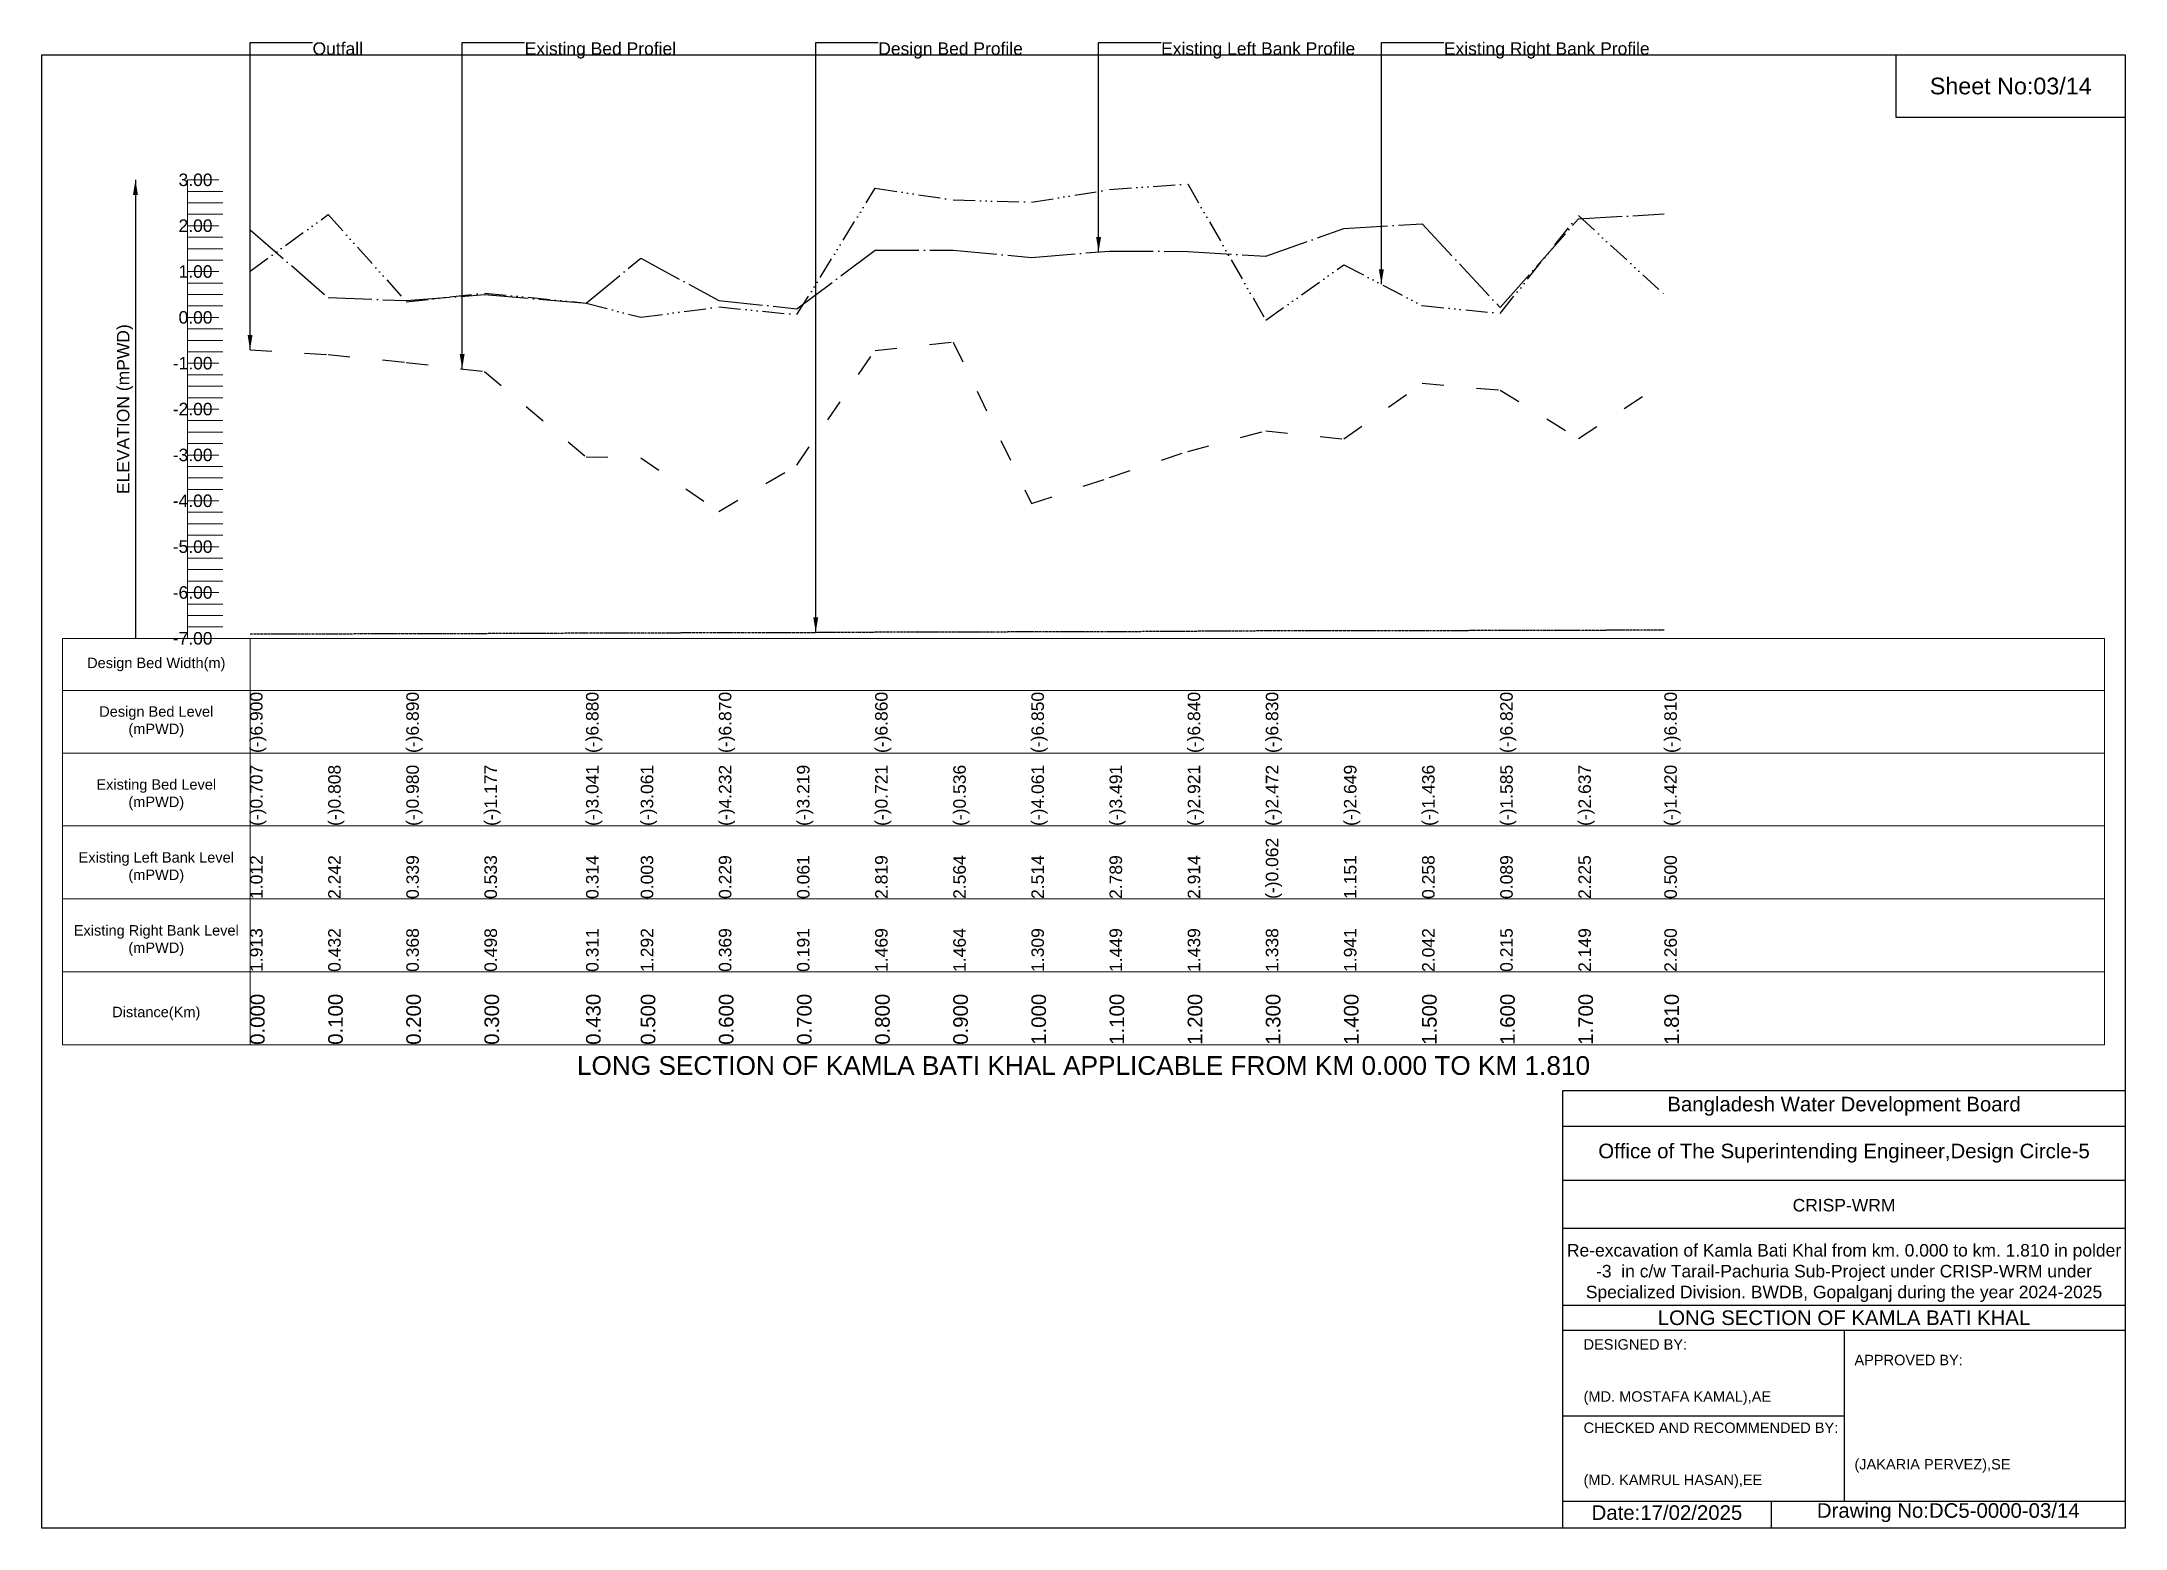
# Model space of a CAD drawing. Header units: inches. Extents: x 91000 to 238000, y -5656 to 51.
# Drawn here: x 120000 to 128000, y -5656 to 51 of the extents above; entities that cross this region are included whole.
import ezdxf

# ---------------------------------------------------------------- set-up
doc = ezdxf.new("R2010")
doc.units = ezdxf.units.IN
doc.header["$LTSCALE"] = 7
doc.header["$MEASUREMENT"] = 0
for name, pattern in [('ACAD_ISO03W100', [30, 12, -18]), ('ACAD_ISO04W100', [30, 24, -3, 0, -3]), ('ACAD_ISO14W100', [24, 12, -3, 0, -3, 0, -3, 0, -3]), ('CENTER', [2, 1.25, -0.25, 0.25, -0.25])]:
    doc.linetypes.add(name, pattern=pattern)
for name, color, linetype, lineweight in [('Design Bed Level Long Section', 7, 'CENTER', 25), ('Existing Bed Level for Long Section', 7, 'ACAD_ISO03W100', 25), ('Existing Left Bank of Long section', 7, 'ACAD_ISO04W100', 25), ('Existing Right Bank of Long Section', 7, 'ACAD_ISO14W100', 25), ('Long Section Border', 7, 'Continuous', 9), ('Long Section Labels', 7, 'Continuous', 9), ('Vscale for Long Section', 7, 'Continuous', 9)]:
    doc.layers.add(name, color=color, linetype=linetype, lineweight=lineweight)
doc.styles.get("Standard").update_dxf_attribs({"font": 'arial.ttf'})
doc.dimstyles.get("Standard").update_dxf_attribs({"dimtxt": 0.18, "dimasz": 0.18, "dimexe": 0.18, "dimexo": 0.0625, "dimgap": 0.09, "dimtad": 0, "dimtih": 1, "dimtoh": 1, "dimdec": 4, "dimzin": 0, "dimdsep": 46, "dimtxsty": 'Standard', "dimcen": 0.09, "dimadec": 0, "dimazin": 0, "dimtfac": 1, "dimtdec": 4, "dimtofl": 0, "dimtmove": 0, "dimatfit": 3, "dimfxl": 1, "dimtolj": 1, "dimtzin": 0, "dimarcsym": 0})

msp = doc.modelspace()

# ---------------------------------------------------------------- texts
at = {"attachment_point": 5}
for s, insert, char_height in [('Sheet No:03/14', (127560, -120), 64), ('Bangladesh Water Development Board', (126920, -4036), 56), ('Office of The Superintending Engineer,Design Circle-5', (126920, -4216), 56)]:
    msp.add_mtext(s, dxfattribs=dict(at, insert=insert, char_height=char_height))
for s, insert, char_height, width, attachment_point in [('CRISP-WRM', (126920, -4416), 48, 2240, 5), ('Re-excavation of Kamla Bati Khal from km. 0.000 to km. 1.810 in polder -3  in c/w Tarail-Pachuria Sub-Project under CRISP-WRM under Specialized Division. BWDB, Gopalganj during the year 2024-2025', (126920, -4676), 48, 2160, 5), ('LONG SECTION OF KAMLA BATI KHAL', (126920, -4848), 56, 2240, 5), ('DESIGNED BY:^J^J^J(MD. MOSTAFA KAMAL),AE', (125920, -5056), 40, 1120, 4), ('APPROVED BY:^J^J^J^J^J^J(JAKARIA PERVEZ),SE', (126960, -5216), 40, 1120, 4), ('CHECKED AND RECOMMENDED BY:^J^J^J(MD. KAMRUL HASAN),EE', (125920, -5376), 40, 1120, 4), ('Date:17/02/2025', (126240, -5596), 56, 1120, 5), ('Drawing No:DC5-0000-03/14', (127320, -5596), 56, 1760, 5)]:
    msp.add_mtext(s, dxfattribs=dict(insert=insert, char_height=char_height, width=width, attachment_point=attachment_point))
at = {"layer": 'Long Section Border', "attachment_point": 5}
for s, insert, char_height in [('Design Bed Width(m)', (120440, -2340), 40), ('Design Bed Level^J(mPWD)', (120440, -2560), 40), ('Existing Bed Level^J(mPWD)', (120440, -2840), 40), ('Existing Left Bank Level^J(mPWD)', (120440, -3120), 40), ('Existing Right Bank Level^J(mPWD)', (120440, -3400), 40), ('Distance(Km)', (120440, -3680), 40), ('LONG SECTION OF KAMLA BATI KHAL APPLICABLE FROM KM 0.000 TO KM 1.810', (124000, -3880), 72)]:
    msp.add_mtext(s, dxfattribs=dict(at, insert=insert, char_height=char_height))
at = {"layer": 'Long Section Labels', "char_height": 48, "attachment_point": 1}
for s, insert in [('Outfall', (121040, 48)), ('Existing Bed Profiel', (121854.5, 48)), ('Design Bed Profile', (123212, 48)), ('Existing Left Bank Profile', (124297.9, 48)), ('Existing Right Bank Profile', (125383.6, 48))]:
    msp.add_mtext(s, dxfattribs=dict(at, insert=insert))
at = {"layer": 'Vscale for Long Section', "char_height": 48, "attachment_point": 6}
for s, insert in [('3.00', (120656, -480)), ('2.00', (120656, -656)), ('1.00', (120656, -832)), ('0.00', (120656, -1008)), ('-1.00', (120656, -1184)), ('-2.00', (120656, -1360)), ('-3.00', (120656, -1536)), ('-4.00', (120656, -1712)), ('-5.00', (120656, -1888)), ('-6.00', (120656, -2064)), ('-7.00', (120656, -2240))]:
    msp.add_mtext(s, dxfattribs=dict(at, insert=insert))
at = {"layer": 'Vscale for Long Section', "rotation": 90}
for s, insert, char_height, attachment_point in [('ELEVATION (mPWD)', (120320, -1360), 48, 5), ('(-)6.900', (120800, -2680), 48, 1), ('(-)6.900', (120800, -2680), 48, 1), ('(-)6.890', (121400, -2680), 48, 1), ('(-)6.890', (121400, -2680), 48, 1), ('(-)6.880', (122090, -2680), 48, 1), ('(-)6.880', (122090, -2680), 48, 1), ('(-)6.870', (122600, -2680), 48, 1), ('(-)6.870', (122600, -2680), 48, 1), ('(-)6.860', (123200, -2680), 48, 1), ('(-)6.860', (123200, -2680), 48, 1), ('(-)6.850', (123800, -2680), 48, 1), ('(-)6.850', (123800, -2680), 48, 1), ('(-)6.840', (124400, -2680), 48, 1), ('(-)6.830', (124700, -2680), 48, 1), ('(-)6.830', (124700, -2680), 48, 1), ('(-)6.830', (124700, -2680), 48, 1), ('(-)6.820', (125600, -2680), 48, 1), ('(-)6.820', (125600, -2680), 48, 1), ('(-)6.810', (126230, -2680), 48, 1), ('(-)0.707', (120800, -2960), 48, 1), ('(-)0.808', (121100, -2960), 48, 1), ('(-)0.980', (121400, -2960), 48, 1), ('(-)1.177', (121700, -2960), 48, 1), ('(-)3.041', (122090, -2960), 48, 1), ('(-)3.061', (122300, -2960), 48, 1), ('(-)4.232', (122600, -2960), 48, 1), ('(-)3.219', (122900, -2960), 48, 1), ('(-)0.721', (123200, -2960), 48, 1), ('(-)0.536', (123500, -2960), 48, 1), ('(-)4.061', (123800, -2960), 48, 1), ('(-)3.491', (124100, -2960), 48, 1), ('(-)2.921', (124400, -2960), 48, 1), ('(-)2.472', (124700, -2960), 48, 1), ('(-)2.649', (125000, -2960), 48, 1), ('(-)1.436', (125300, -2960), 48, 1), ('(-)1.585', (125600, -2960), 48, 1), ('(-)2.637', (125900, -2960), 48, 1), ('(-)1.420', (126230, -2960), 48, 1), ('(-)0.062', (124700, -3240), 48, 1), ('1.012', (120800, -3240), 48, 1), ('2.242', (121100, -3240), 48, 1), ('0.339', (121400, -3240), 48, 1), ('0.533', (121700, -3240), 48, 1), ('0.314', (122090, -3240), 48, 1), ('0.003', (122300, -3240), 48, 1), ('0.229', (122600, -3240), 48, 1), ('0.061', (122900, -3240), 48, 1), ('2.819', (123200, -3240), 48, 1), ('2.564', (123500, -3240), 48, 1), ('2.514', (123800, -3240), 48, 1), ('2.789', (124100, -3240), 48, 1), ('2.914', (124400, -3240), 48, 1), ('1.151', (125000, -3240), 48, 1), ('0.258', (125300, -3240), 48, 1), ('0.089', (125600, -3240), 48, 1), ('2.225', (125900, -3240), 48, 1), ('0.500', (126230, -3240), 48, 1), ('1.913', (120800, -3520), 48, 1), ('0.432', (121100, -3520), 48, 1), ('0.368', (121400, -3520), 48, 1), ('0.498', (121700, -3520), 48, 1), ('0.311', (122090, -3520), 48, 1), ('1.292', (122300, -3520), 48, 1), ('0.369', (122600, -3520), 48, 1), ('0.191', (122900, -3520), 48, 1), ('1.469', (123200, -3520), 48, 1), ('1.464', (123500, -3520), 48, 1), ('1.309', (123800, -3520), 48, 1), ('1.449', (124100, -3520), 48, 1), ('1.439', (124400, -3520), 48, 1), ('1.338', (124700, -3520), 48, 1), ('1.941', (125000, -3520), 48, 1), ('2.042', (125300, -3520), 48, 1), ('0.215', (125600, -3520), 48, 1), ('2.149', (125900, -3520), 48, 1), ('2.260', (126230, -3520), 48, 1), ('0.000', (120800, -3800), 56, 1), ('0.100', (121100, -3800), 56, 1), ('0.200', (121400, -3800), 56, 1), ('0.300', (121700, -3800), 56, 1), ('0.430', (122090, -3800), 56, 1), ('0.500', (122300, -3800), 56, 1), ('0.600', (122600, -3800), 56, 1), ('0.700', (122900, -3800), 56, 1), ('0.800', (123200, -3800), 56, 1), ('0.900', (123500, -3800), 56, 1), ('1.000', (123800, -3800), 56, 1), ('1.100', (124100, -3800), 56, 1), ('1.200', (124400, -3800), 56, 1), ('1.300', (124700, -3800), 56, 1), ('1.400', (125000, -3800), 56, 1), ('1.500', (125300, -3800), 56, 1), ('1.600', (125600, -3800), 56, 1), ('1.700', (125900, -3800), 56, 1), ('1.810', (126230, -3800), 56, 1)]:
    msp.add_mtext(s, dxfattribs=dict(at, insert=insert, char_height=char_height, attachment_point=attachment_point))

# ---------------------------------------------------------------- linework, layer by layer
for points in [[(120000, 0), (128000, 0), (128000, -5656), (120000, -5656)], [(127120, 0), (128000, 0), (128000, -240), (127120, -240)]]:
    msp.add_lwpolyline(points, close=True)
for points in [[(125840, -5656), (125840, -3976), (128000, -3976)], [(125840, -4112), (128000, -4112)], [(125840, -4320), (128000, -4320)], [(125840, -4504), (128000, -4504)], [(125840, -4800), (128000, -4800)], [(125840, -4896), (128000, -4896)], [(126920, -4896), (126920, -5552)], [(125840, -5224), (126920, -5224)], [(125840, -5552), (128000, -5552)], [(126640, -5552), (126640, -5656)]]:
    msp.add_lwpolyline(points)
at = {"layer": 'Design Bed Level Long Section'}
msp.add_lwpolyline([(120800, -2222.4), (121100, -2222.4), (121400, -2220.6), (121700, -2220.6), (122090, -2218.9), (122300, -2218.9), (122600, -2217.1), (122900, -2217.1), (123200, -2215.4), (123500, -2215.4), (123800, -2213.6), (124100, -2213.6), (124400, -2211.8), (124700, -2210.1), (125000, -2210.1), (125300, -2210.1), (125600, -2208.3), (125900, -2208.3), (126230, -2206.6)], dxfattribs=at)
at = {"layer": 'Existing Bed Level for Long Section'}
msp.add_lwpolyline([(120800, -1132.4), (121100, -1150.2), (121400, -1180.5), (121700, -1215.2), (122090, -1543.2), (122300, -1546.7), (122600, -1752.8), (122900, -1574.5), (123200, -1134.9), (123500, -1102.3), (123800, -1722.7), (124100, -1622.4), (124400, -1522.1), (124700, -1443.1), (125000, -1474.2), (125300, -1260.7), (125600, -1287), (125900, -1472.1), (126230, -1257.9)], dxfattribs=at)
at = {"layer": 'Existing Left Bank of Long section'}
msp.add_lwpolyline([(120800, -671.3), (121100, -932), (121400, -943.2), (121700, -920.4), (122090, -953.3), (122300, -780.6), (122600, -943.1), (122900, -974.4), (123200, -749.5), (123500, -750.3), (123800, -777.6), (124100, -753), (124400, -754.7), (124700, -772.5), (125000, -666.4), (125300, -648.6), (125600, -970.2), (125900, -629.8), (126230, -610.2)], dxfattribs=at)
at = {"layer": 'Existing Right Bank of Long Section'}
msp.add_lwpolyline([(120800, -829.9), (121100, -613.4), (121400, -948.3), (121700, -914.2), (122090, -952.7), (122300, -1007.5), (122600, -967.7), (122900, -997.3), (123200, -511.9), (123500, -556.7), (123800, -565.5), (124100, -517.1), (124400, -495.1), (124700, -1018.9), (125000, -805.4), (125300, -962.6), (125600, -992.3), (125900, -616.4), (126230, -920)], dxfattribs=at)
at = {"layer": 'Long Section Border'}
msp.add_lwpolyline([(120080, -2240), (127920, -2240), (127920, -3800), (120080, -3800)], close=True, dxfattribs=at)
for points in [[(120800, -2240), (120800, -3800)], [(120080, -2440), (127920, -2440)], [(120080, -2680), (127920, -2680)], [(120080, -2960), (127920, -2960)], [(120080, -3240), (127920, -3240)], [(120080, -3520), (127920, -3520)]]:
    msp.add_lwpolyline(points, dxfattribs=at)
at = {"layer": 'Vscale for Long Section'}
for points in [[(120560, -2240), (120560, -2064), (120560, -1888), (120560, -1712), (120560, -1536), (120560, -1360), (120560, -1184), (120560, -1008), (120560, -832), (120560, -656), (120560, -480)], [(120560, -480), (120680, -480)], [(120560, -524), (120696, -524)], [(120560, -568), (120696, -568)], [(120560, -612), (120696, -612)], [(120560, -656), (120680, -656)], [(120560, -700), (120696, -700)], [(120560, -744), (120696, -744)], [(120560, -788), (120696, -788)], [(120560, -832), (120680, -832)], [(120560, -876), (120696, -876)], [(120560, -920), (120696, -920)], [(120560, -964), (120696, -964)], [(120560, -1008), (120680, -1008)], [(120560, -1052), (120696, -1052)], [(120560, -1096), (120696, -1096)], [(120560, -1140), (120696, -1140)], [(120560, -1184), (120680, -1184)], [(120560, -1228), (120696, -1228)], [(120560, -1272), (120696, -1272)], [(120560, -1316), (120696, -1316)], [(120560, -1360), (120680, -1360)], [(120560, -1404), (120696, -1404)], [(120560, -1448), (120696, -1448)], [(120560, -1492), (120696, -1492)], [(120560, -1536), (120680, -1536)], [(120560, -1580), (120696, -1580)], [(120560, -1624), (120696, -1624)], [(120560, -1668), (120696, -1668)], [(120560, -1712), (120680, -1712)], [(120560, -1756), (120696, -1756)], [(120560, -1800), (120696, -1800)], [(120560, -1844), (120696, -1844)], [(120560, -1888), (120680, -1888)], [(120560, -1932), (120696, -1932)], [(120560, -1976), (120696, -1976)], [(120560, -2020), (120696, -2020)], [(120560, -2064), (120680, -2064)], [(120560, -2108), (120696, -2108)], [(120560, -2152), (120696, -2152)], [(120560, -2196), (120696, -2196)], [(120560, -2240), (120680, -2240)]]:
    msp.add_lwpolyline(points, dxfattribs=at)

msp.set_redraw_order([(e.dxf.handle, doc.entitydb.next_handle()) for e in msp.query("TEXT MTEXT ATTDEF DIMENSION ARC_DIMENSION")])  # texts and dimensions are drawn at this point

# ---------------------------------------------------------------- leaders
at = {"layer": 'Long Section Labels', "annotation_type": 0, "has_hookline": 1, "hookline_direction": 0}
for points, text_width in [([(120800, -1132.4), (120800, 48), (121039.9, 48)], 185.8), ([(121614.5, -1205.3), (121614.5, 48), (121854.4, 48)], 571.4), ([(122972, -2216.7), (122972, 48), (123211.9, 48)], 547.4), ([(124057.9, -756.4), (124057.9, 48), (124297.8, 48)], 737.4), ([(125143.6, -880.7), (125143.6, 48), (125383.6, 48)], 782)]:
    msp.add_leader(points, dimstyle='Standard', override={"dimasz": 57.6}, dxfattribs=dict(at, text_width=text_width))
at = {"layer": 'Vscale for Long Section'}
msp.add_leader([(120360, -480), (120360, -2240)], dimstyle='Standard', override={"dimasz": 57.6}, dxfattribs=at)

doc.saveas('drawing.dxf')
